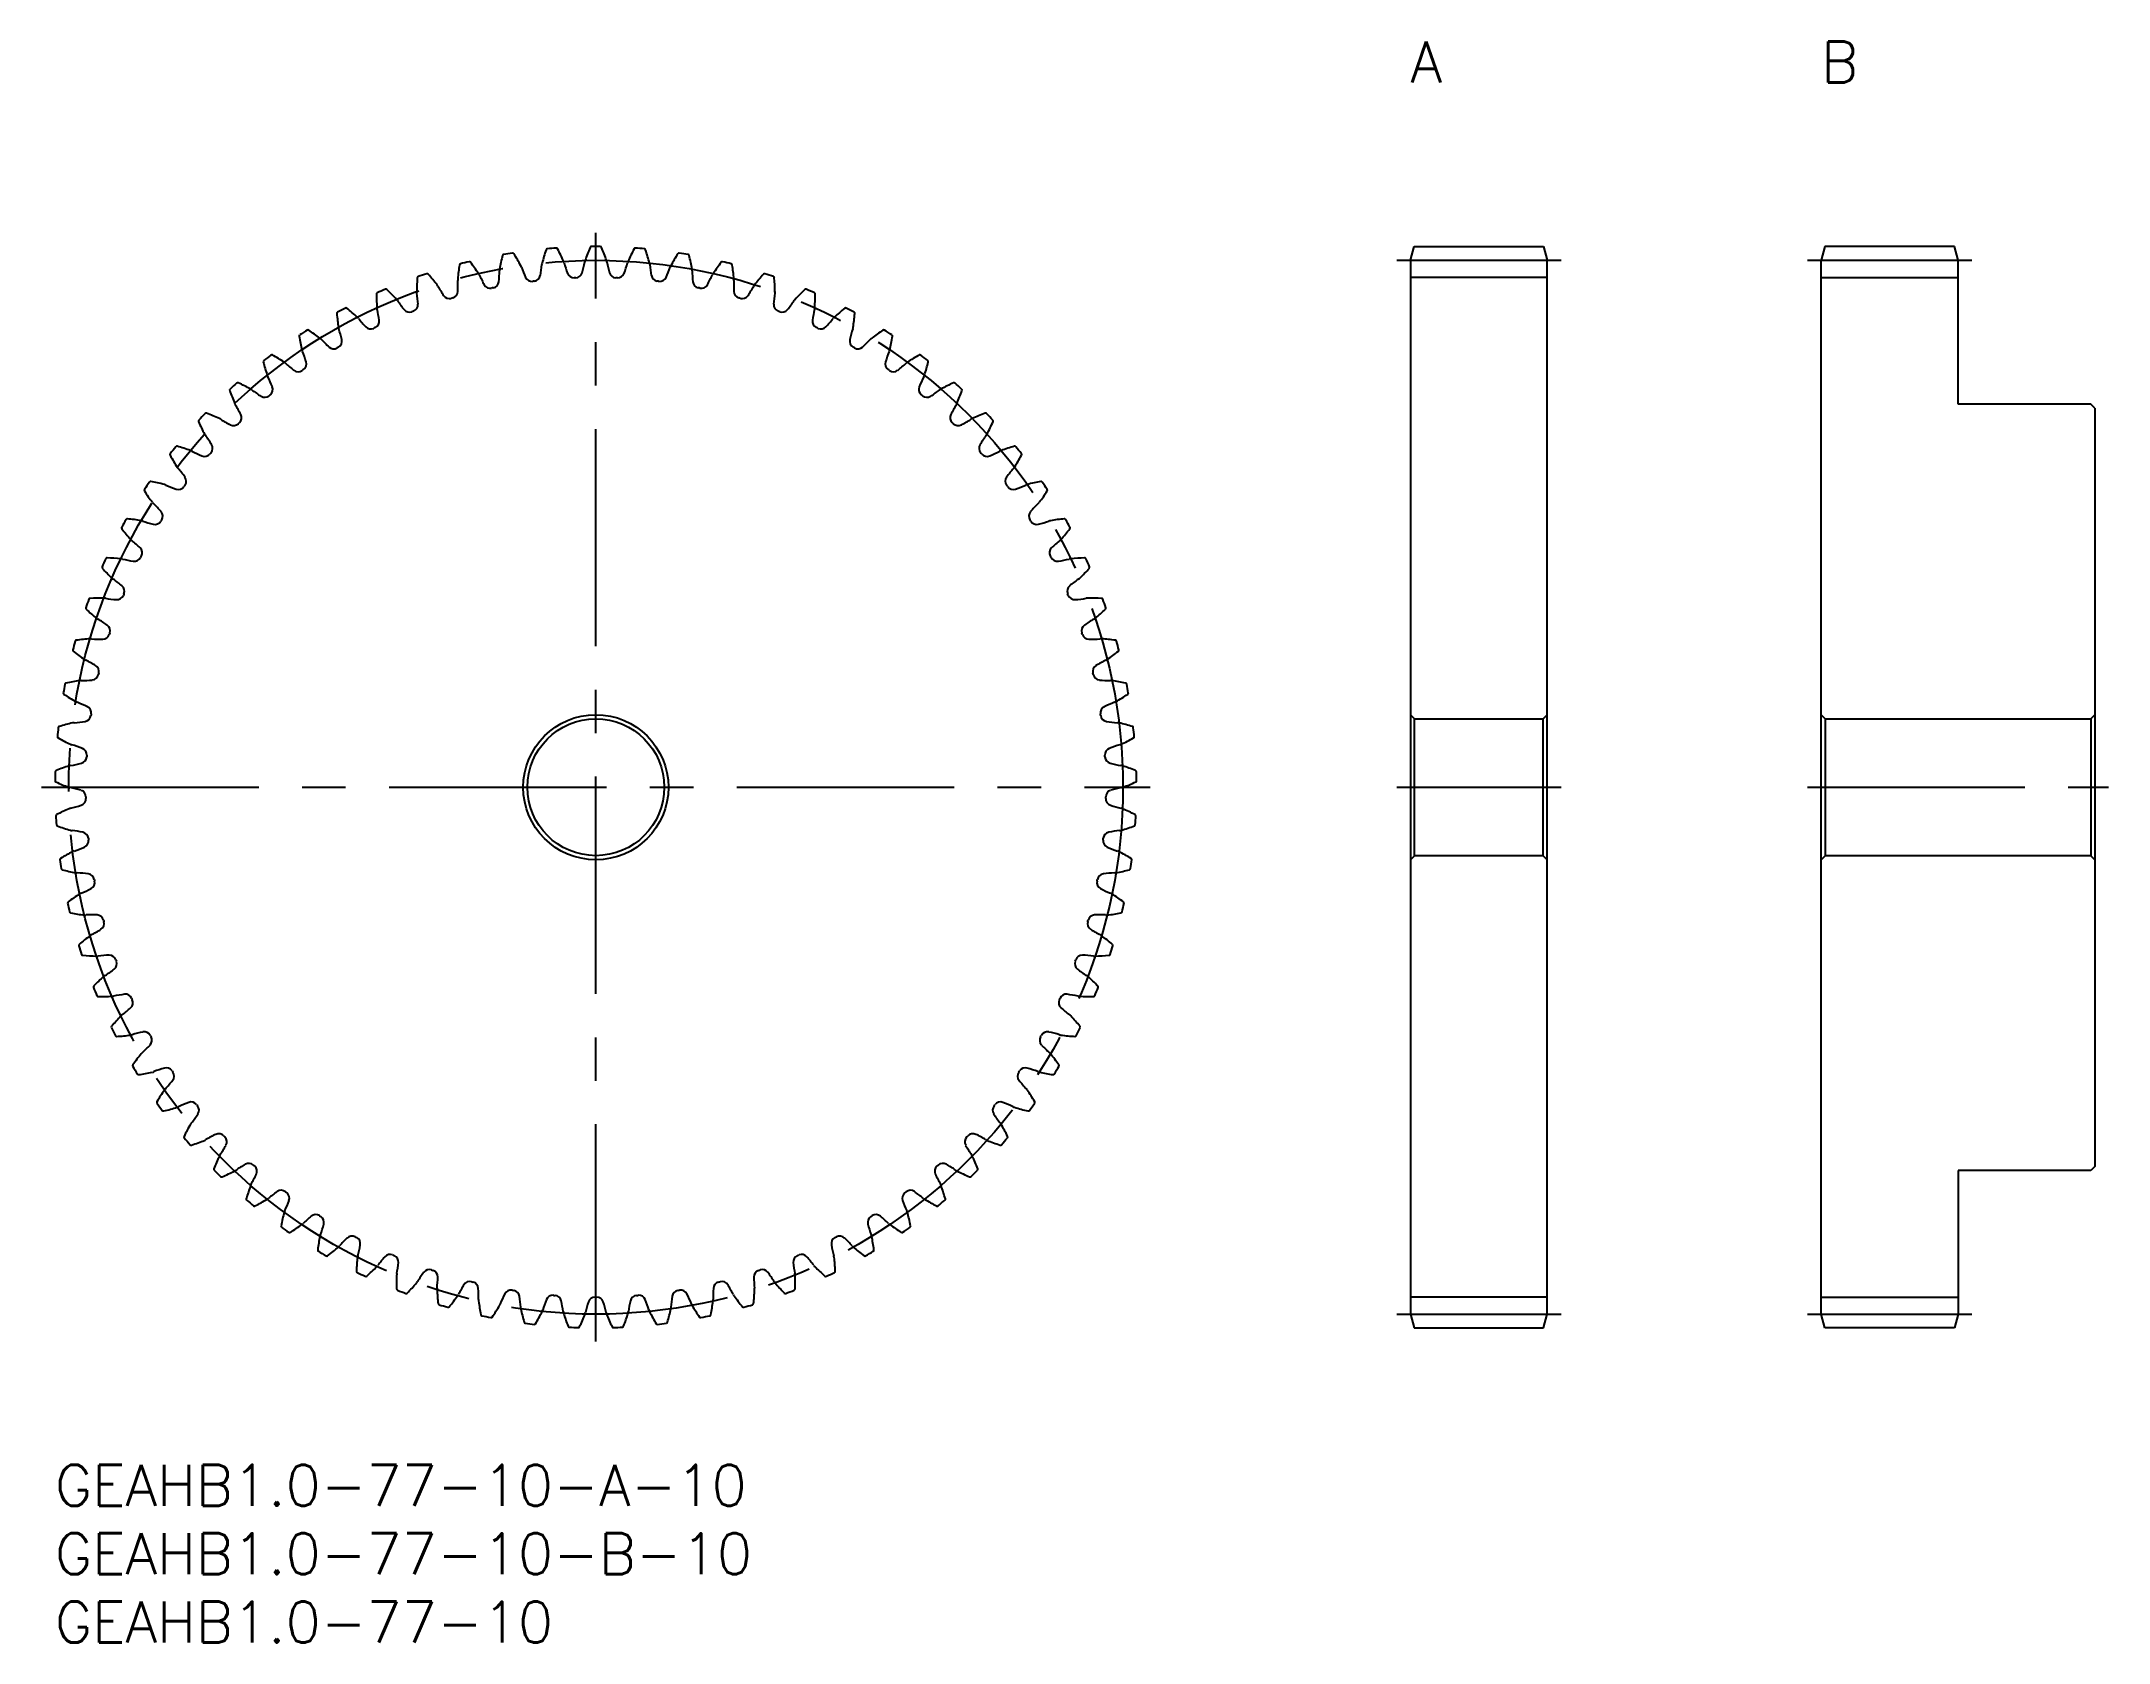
# Model space of a CAD drawing. Extents: x -1 to 150, y -13 to 104.
import ezdxf

# ---------------------------------------------------------------- set-up
doc = ezdxf.new("R2010")
doc.units = 0
doc.header["$LTSCALE"] = 0.5
doc.linetypes.add('CENTER', pattern=[50.8, 31.75, -6.35, 6.35, -6.35])
for name, color, linetype in [('MSM_CENTER', 1, 'CENTER'), ('MSM_CONTINUOUS', 7, 'CONTINUOUS'), ('MSM_PART_NUMBER', 7, 'CONTINUOUS')]:
    doc.layers.add(name, color=color, linetype=linetype)
doc.styles.get("Standard").update_dxf_attribs({"font": 'txt.shx', "height": 3, "bigfont": 'bigfont.shx'})

# ---------------------------------------------------------------- blocks, each defined once
blk = doc.blocks.new('*U2')
at = {"layer": 'MSM_PART_NUMBER'}
blk.add_text('GEAHB1.0-77-10-A-10', height=3, dxfattribs=at).set_placement((0, -3))
blk = doc.blocks.new('*U3')
at = {"layer": 'MSM_PART_NUMBER'}
blk.add_text('GEAHB1.0-77-10-B-10', height=3, dxfattribs=at).set_placement((0, -8))
blk = doc.blocks.new('*U4')
at = {"layer": 'MSM_PART_NUMBER'}
blk.add_text('GEAHB1.0-77-10', height=3, dxfattribs=at).set_placement((0, -13))
blk = doc.blocks.new('*U5')
at = {"layer": 'MSM_PART_NUMBER'}
blk.add_text('A', height=3, dxfattribs=at).set_placement((99, 101))
blk = doc.blocks.new('*U6')
at = {"layer": 'MSM_PART_NUMBER'}
blk.add_text('B', height=3, dxfattribs=at).set_placement((129, 101))

msp = doc.modelspace()

# ---------------------------------------------------------------- linework, layer by layer
at = {"layer": 'MSM_CENTER'}
for p, q in [((39.5, 9), (39.5, 90)), ((98, 88), (110, 88)), ((128, 88), (140, 88)), ((-1, 49.5), (80, 49.5)), ((98, 49.5), (110, 49.5)), ((128, 49.5), (150, 49.5)), ((98, 11), (110, 11)), ((128, 11), (140, 11))]:
    msp.add_line(p, q, dxfattribs=at)
msp.add_circle((39.5, 49.5), 38.5, dxfattribs=at)
at = {"layer": 'MSM_CONTINUOUS'}
for p, q in [((99, 88), (99.27, 89)), ((99, 88), (99, 11)), ((99.27, 89), (108.73, 89)), ((108.73, 89), (109, 88)), ((109, 11), (109, 88)), ((129.27, 89), (129, 88)), ((129, 11), (129, 88)), ((138.73, 89), (129.27, 89)), ((139, 88), (138.73, 89)), ((139, 77.5), (139, 88)), ((109, 86.75), (99, 86.75)), ((129, 86.75), (139, 86.75)), ((148.7, 77.5), (139, 77.5)), ((149, 77.2), (148.7, 77.5)), ((149, 77.2), (149, 21.8)), ((99.3, 54.5), (99, 54.8)), ((99.3, 44.5), (99.3, 54.5)), ((99.3, 54.5), (108.7, 54.5)), ((109, 54.8), (108.7, 54.5)), ((108.7, 44.5), (108.7, 54.5)), ((129.3, 54.5), (129, 54.8)), ((129.3, 54.5), (129.3, 44.5)), ((129.3, 54.5), (148.7, 54.5)), ((149, 54.8), (148.7, 54.5)), ((148.7, 54.5), (148.7, 44.5)), ((99, 44.2), (99.3, 44.5)), ((108.7, 44.5), (99.3, 44.5)), ((108.7, 44.5), (109, 44.2)), ((129, 44.2), (129.3, 44.5)), ((148.7, 44.5), (129.3, 44.5)), ((148.7, 44.5), (149, 44.2)), ((139, 21.5), (139, 11)), ((148.7, 21.5), (139, 21.5)), ((149, 21.8), (148.7, 21.5)), ((109, 12.25), (99, 12.25)), ((129, 12.25), (139, 12.25)), ((99, 11), (99.27, 10)), ((108.73, 10), (109, 11)), ((129.27, 10), (129, 11)), ((139, 11), (138.73, 10)), ((99.27, 10), (108.73, 10)), ((138.73, 10), (129.27, 10))]:
    msp.add_line(p, q, dxfattribs=at)
for radius in [5.3, 5]:
    msp.add_circle((39.5, 49.5), radius, dxfattribs=at)
for centre, radius, start, end in [((42.2, 85.58), 12.83, 170.6653, 175.1948), ((29.63, 87.64), 0.1, 104.5036, 170.6653), ((39.5, 49.5), 39.5, 103.5483, 104.5036), ((30.27, 87.8), 0.1, 37.3866, 103.5483), ((20.15, 80.07), 12.83, 32.8571, 37.3866), ((45.13, 85.24), 12.83, 165.99, 170.5195), ((32.77, 88.32), 0.1, 99.8283, 165.99), ((39.5, 49.5), 39.5, 98.873, 99.8283), ((33.42, 88.43), 0.1, 32.7113, 98.873), ((22.71, 81.55), 12.83, 28.1818, 32.7113), ((33.29, 87.22), 0.83, 20.1571, 28.1818), ((23.78, 88.96), 11.85, 349.9167, 353.8162), ((36.38, 87.6), 0.83, 165.8442, 173.8688), ((48.02, 84.66), 12.83, 161.3147, 165.8442), ((35.96, 88.74), 0.1, 95.153, 161.3147), ((39.5, 49.5), 39.5, 94.1976, 95.153), ((36.62, 88.79), 0.1, 28.036, 94.1976), ((25.38, 82.81), 12.83, 23.5065, 28.036), ((36.38, 87.6), 0.83, 15.4818, 23.5065), ((48.6, 90.99), 11.85, 195.5344, 199.4339), ((27.05, 90.11), 11.85, 345.2414, 349.1409), ((39.5, 87.72), 0.83, 161.1688, 169.1935), ((50.86, 83.85), 12.83, 156.6393, 161.1688), ((39.17, 88.9), 0.1, 90.4777, 156.6393), ((39.5, 49.5), 39.5, 89.5223, 90.4777), ((39.83, 88.9), 0.1, 23.3608, 89.5223), ((28.14, 83.85), 12.83, 18.8312, 23.3607), ((39.5, 87.72), 0.83, 10.8065, 18.8312), ((51.95, 90.11), 11.85, 190.8591, 194.7586), ((30.4, 90.99), 11.85, 340.5661, 344.4656), ((42.62, 87.6), 0.83, 156.4935, 164.5182), ((53.62, 82.81), 12.83, 151.964, 156.4935), ((42.38, 88.79), 0.1, 85.8024, 151.964), ((39.5, 49.5), 39.5, 84.847, 85.8024), ((43.04, 88.74), 0.1, 18.6853, 84.847), ((30.98, 84.66), 12.83, 14.1558, 18.6853), ((42.62, 87.6), 0.83, 6.1312, 14.1558), ((55.22, 88.96), 11.85, 186.1838, 190.0833), ((45.71, 87.22), 0.83, 151.8182, 159.8429), ((56.29, 81.55), 12.83, 147.2887, 151.8182), ((45.58, 88.43), 0.1, 81.127, 147.2887), ((39.5, 49.5), 39.5, 80.1717, 81.127), ((46.23, 88.32), 0.1, 14.01, 80.1717), ((33.87, 85.24), 12.83, 9.4805, 14.01), ((58.85, 80.07), 12.83, 142.6134, 147.1429), ((48.73, 87.8), 0.1, 76.4521, 142.6134), ((39.5, 49.5), 39.5, 75.4964, 76.4517), ((49.37, 87.64), 0.1, 9.3347, 75.4964), ((36.8, 85.58), 12.83, 4.8052, 9.3347), ((39.25, 85.68), 12.83, 175.3406, 179.8701), ((26.56, 86.71), 0.1, 109.179, 175.3406), ((39.5, 49.5), 39.5, 108.2236, 109.179), ((27.18, 86.92), 0.1, 42.0618, 108.2236), ((17.73, 78.39), 12.83, 37.5325, 42.062), ((27.24, 85.71), 0.83, 29.5078, 37.5325), ((38.27, 91.96), 11.85, 209.5604, 213.4599), ((30.24, 86.58), 0.83, 175.1948, 183.2195), ((17.58, 85.88), 11.85, 359.2674, 3.1669), ((30.24, 86.58), 0.83, 24.8325, 32.8571), ((41.74, 91.92), 11.85, 204.8851, 208.7846), ((31.79, 86.45), 0.5, 208.7846, 281.7833), ((31.91, 86.48), 0.5, 281.5934, 354.592), ((20.62, 87.55), 11.85, 354.592, 358.4915), ((33.29, 87.22), 0.83, 170.5195, 178.5442), ((45.19, 91.59), 11.85, 200.2098, 204.1093), ((34.83, 86.96), 0.5, 204.1093, 277.1079), ((39.5, 49.5), 37.25, 96.918, 97.1079), ((34.95, 86.98), 0.5, 276.918, 349.9167), ((37.9, 87.22), 0.5, 199.4339, 272.4326), ((39.5, 49.5), 37.25, 92.2427, 92.4326), ((38.02, 87.22), 0.5, 272.2427, 345.2414), ((40.98, 87.22), 0.5, 194.7586, 267.7573), ((39.5, 49.5), 37.25, 87.5674, 87.7573), ((41.1, 87.22), 0.5, 267.5674, 340.5661), ((44.05, 86.98), 0.5, 190.0833, 263.082), ((39.5, 49.5), 37.25, 82.8921, 83.082), ((44.17, 86.96), 0.5, 262.8921, 335.8907), ((33.81, 91.59), 11.85, 335.8907, 339.7902), ((45.71, 87.22), 0.83, 1.4558, 9.4805), ((58.38, 87.55), 11.85, 181.5085, 185.408), ((47.09, 86.48), 0.5, 185.408, 258.4066), ((47.21, 86.45), 0.5, 258.2168, 331.2154), ((37.26, 91.92), 11.85, 331.2154, 335.1149), ((48.76, 86.58), 0.83, 147.1429, 155.1675), ((61.42, 85.88), 11.85, 176.8331, 180.7326), ((48.76, 86.58), 0.83, 356.7805, 4.8052), ((40.73, 91.96), 11.85, 326.5401, 330.4396), ((51.76, 85.71), 0.83, 142.4675, 150.4922), ((61.27, 78.39), 12.83, 137.938, 142.4675), ((51.82, 86.92), 0.1, 71.7764, 137.938), ((39.5, 49.5), 39.5, 70.821, 71.7764), ((52.44, 86.71), 0.1, 4.6594, 70.821), ((39.75, 85.68), 12.83, 0.1299, 4.6594), ((23.57, 85.53), 0.1, 113.8543, 180.016), ((36.3, 85.54), 12.83, 180.016, 184.5455), ((39.5, 49.5), 39.5, 112.8989, 113.8543), ((24.17, 85.79), 0.1, 46.7373, 112.8989), ((15.44, 76.52), 12.83, 42.2078, 46.7373), ((24.33, 84.59), 0.83, 34.1831, 42.2078), ((34.81, 91.72), 11.85, 214.2357, 218.1352), ((26.01, 84.76), 0.5, 290.944, 3.9427), ((27.24, 85.71), 0.83, 179.8701, 187.8948), ((14.69, 83.98), 11.85, 3.9427, 7.8422), ((28.8, 85.7), 0.5, 213.4599, 286.4586), ((39.5, 49.5), 37.25, 106.2687, 106.4586), ((28.92, 85.74), 0.5, 286.2687, 359.2674), ((39.5, 49.5), 37.25, 101.5934, 101.7833), ((39.5, 49.5), 37.25, 78.2167, 78.4066), ((50.08, 85.74), 0.5, 180.7326, 253.7313), ((39.5, 49.5), 37.25, 73.5414, 73.7313), ((50.2, 85.7), 0.5, 253.5414, 326.5401), ((52.99, 84.76), 0.5, 176.0573, 249.056), ((64.31, 83.98), 11.85, 172.1578, 176.0573), ((51.76, 85.71), 0.83, 352.1052, 0.1299), ((44.19, 91.72), 11.85, 321.8648, 325.7643), ((54.67, 84.59), 0.83, 137.7922, 145.8169), ((63.56, 76.52), 12.83, 133.2627, 137.7922), ((54.83, 85.79), 0.1, 67.1011, 133.2627), ((39.5, 49.5), 39.5, 66.1457, 67.1011), ((55.43, 85.53), 0.1, 359.984, 66.1457), ((42.7, 85.54), 12.83, 355.4545, 359.984), ((20.68, 84.12), 0.1, 118.5296, 184.6913), ((33.37, 85.16), 12.83, 184.6913, 189.2208), ((39.5, 49.5), 39.5, 117.5743, 118.5296), ((21.52, 83.23), 0.83, 189.2208, 197.2454), ((21.26, 84.42), 0.1, 51.4128, 117.5743), ((13.32, 74.47), 12.83, 46.8831, 51.4126), ((21.52, 83.23), 0.83, 38.8584, 46.8831), ((31.39, 91.19), 11.85, 218.9111, 222.8106), ((23.06, 83.48), 0.5, 222.8106, 295.8092), ((39.5, 49.5), 37.25, 115.6193, 115.8092), ((23.18, 83.54), 0.5, 295.6193, 8.618), ((24.33, 84.59), 0.83, 184.5455, 192.5701), ((11.96, 81.84), 11.85, 8.618, 12.5175), ((25.89, 84.71), 0.5, 218.1352, 291.1339), ((39.5, 49.5), 37.25, 110.944, 111.1339), ((39.5, 49.5), 37.25, 68.8661, 69.056), ((53.11, 84.71), 0.5, 248.8661, 321.8648), ((55.82, 83.54), 0.5, 171.382, 244.3807), ((67.04, 81.84), 11.85, 167.4825, 171.382), ((54.67, 84.59), 0.83, 347.4299, 355.4545), ((39.5, 49.5), 37.25, 64.1908, 64.3807), ((55.94, 83.48), 0.5, 244.1908, 317.1894), ((47.61, 91.19), 11.85, 317.1894, 321.0889), ((57.48, 83.23), 0.83, 133.1169, 141.1416), ((65.68, 74.47), 12.83, 128.5874, 133.1169), ((57.74, 84.42), 0.1, 62.4257, 128.5874), ((39.5, 49.5), 39.5, 61.4704, 62.4257), ((57.48, 83.23), 0.83, 342.7546, 350.7792), ((45.63, 85.16), 12.83, 350.7792, 355.3087), ((58.32, 84.12), 0.1, 355.3087, 61.4704), ((17.92, 82.47), 0.1, 123.2049, 189.3666), ((30.49, 84.54), 12.83, 189.3666, 193.8961), ((39.5, 49.5), 39.5, 122.2496, 123.2049), ((18.48, 82.82), 0.1, 56.0879, 122.2496), ((11.37, 72.25), 12.83, 51.5584, 56.0879), ((18.83, 81.66), 0.83, 43.5338, 51.5584), ((28.02, 90.4), 11.85, 223.5864, 227.4859), ((20.35, 82.03), 0.5, 227.4859, 300.4846), ((39.5, 49.5), 37.25, 120.2947, 120.4846), ((20.46, 82.09), 0.5, 300.2947, 13.2933), ((9.41, 79.49), 11.85, 13.2933, 17.1928), ((58.54, 82.09), 0.5, 166.7067, 239.7053), ((69.59, 79.49), 11.85, 162.8072, 166.7067), ((39.5, 49.5), 37.25, 59.5154, 59.7053), ((58.65, 82.03), 0.5, 239.5154, 312.5141), ((50.98, 90.4), 11.85, 312.5141, 316.4136), ((60.17, 81.66), 0.83, 128.4416, 136.4662), ((67.63, 72.25), 12.83, 123.9121, 128.4416), ((60.52, 82.82), 0.1, 57.7504, 123.9121), ((39.5, 49.5), 39.5, 56.7951, 57.7504), ((48.51, 84.54), 12.83, 346.1039, 350.6334), ((61.08, 82.47), 0.1, 350.6334, 56.7951), ((15.31, 80.6), 0.1, 127.8803, 194.0419), ((27.66, 83.69), 12.83, 194.0419, 198.5714), ((39.5, 49.5), 39.5, 126.9249, 127.8803), ((15.83, 81), 0.1, 60.7633, 126.9249), ((9.61, 69.89), 12.83, 56.2338, 60.7633), ((16.28, 79.86), 0.83, 48.2091, 56.2338), ((24.72, 89.32), 11.85, 228.2617, 232.1612), ((18.83, 81.66), 0.83, 193.8961, 201.9208), ((7.07, 76.93), 11.85, 17.9687, 21.8682), ((17.86, 80.43), 0.5, 304.97, 17.9687), ((61.14, 80.43), 0.5, 162.0313, 235.03), ((71.93, 76.93), 11.85, 158.1318, 162.0313), ((60.17, 81.66), 0.83, 338.0792, 346.1039), ((54.28, 89.32), 11.85, 307.8388, 311.7383), ((62.72, 79.86), 0.83, 123.7662, 131.7909), ((69.39, 69.89), 12.83, 119.2367, 123.7662), ((63.17, 81), 0.1, 53.0751, 119.2367), ((39.5, 49.5), 39.5, 52.1197, 53.0751), ((51.34, 83.69), 12.83, 341.4286, 345.9581), ((63.69, 80.6), 0.1, 345.9581, 52.1197), ((12.85, 78.52), 0.1, 132.5556, 198.7173), ((39.5, 49.5), 39.5, 131.6002, 132.5556), ((13.34, 78.96), 0.1, 65.4386, 131.6002), ((8.05, 67.38), 12.83, 60.9091, 65.4386), ((13.88, 77.87), 0.83, 52.8844, 60.9091), ((21.52, 87.99), 11.85, 232.937, 236.8365), ((16.28, 79.86), 0.83, 198.5714, 206.5961), ((4.94, 74.2), 11.85, 22.644, 26.5435), ((15.41, 78.57), 0.5, 309.6453, 22.644), ((17.76, 80.36), 0.5, 232.1612, 305.1599), ((39.5, 49.5), 37.25, 124.97, 125.1599), ((39.5, 49.5), 37.25, 54.8401, 55.03), ((61.24, 80.36), 0.5, 234.8401, 307.8388), ((63.59, 78.57), 0.5, 157.356, 230.3547), ((74.06, 74.2), 11.85, 153.4565, 157.356), ((62.72, 79.86), 0.83, 333.4039, 341.4286), ((57.48, 87.99), 11.85, 303.1635, 307.063), ((65.12, 77.87), 0.83, 119.0909, 127.1156), ((70.95, 67.38), 12.83, 114.5614, 119.0909), ((65.66, 78.96), 0.1, 48.3998, 114.5614), ((39.5, 49.5), 39.5, 47.4444, 48.3998), ((66.15, 78.52), 0.1, 341.2827, 47.4444), ((24.91, 82.61), 12.83, 198.7173, 203.2468), ((13.88, 77.87), 0.83, 203.2468, 211.2714), ((3.04, 71.3), 11.85, 27.3193, 31.2188), ((15.32, 78.49), 0.5, 236.8365, 309.8352), ((39.5, 49.5), 37.25, 129.6453, 129.8352), ((39.5, 49.5), 37.25, 50.1648, 50.3547), ((63.68, 78.49), 0.5, 230.1648, 303.1635), ((75.96, 71.3), 11.85, 148.7812, 152.6807), ((65.12, 77.87), 0.83, 328.7286, 336.7532), ((54.09, 82.61), 12.83, 336.7532, 341.2827), ((10.58, 76.25), 0.1, 137.2309, 203.3926), ((22.26, 81.31), 12.83, 203.3926, 207.9221), ((39.5, 49.5), 39.5, 136.2756, 137.2309), ((11.03, 76.73), 0.1, 70.1139, 136.2756), ((6.7, 64.76), 12.83, 65.5844, 70.1139), ((11.66, 75.69), 0.83, 57.5597, 65.5844), ((18.45, 86.39), 11.85, 237.6124, 241.5119), ((13.04, 76.42), 0.5, 241.5119, 314.5105), ((39.5, 49.5), 37.25, 134.3206, 134.5105), ((13.13, 76.51), 0.5, 314.3206, 27.3193), ((65.87, 76.51), 0.5, 152.6807, 225.6793), ((39.5, 49.5), 37.25, 45.4895, 45.6794), ((65.96, 76.42), 0.5, 225.4894, 298.4881), ((60.55, 86.39), 11.85, 298.4881, 302.3876), ((67.34, 75.69), 0.83, 114.4156, 122.4403), ((72.3, 64.76), 12.83, 109.8861, 114.4156), ((67.97, 76.73), 0.1, 43.7244, 109.8861), ((39.5, 49.5), 39.5, 42.7691, 43.7244), ((56.74, 81.31), 12.83, 332.0779, 336.6074), ((68.42, 76.25), 0.1, 336.6074, 42.7691), ((39.5, 49.5), 39.5, 140.9509, 141.9062), ((8.9, 74.32), 0.1, 74.7892, 140.9509), ((5.56, 62.03), 12.83, 70.2597, 74.7892), ((9.62, 73.33), 0.83, 62.2351, 70.2597), ((15.51, 84.55), 11.85, 242.2877, 246.1872), ((11.66, 75.69), 0.83, 207.9221, 215.9467), ((1.39, 68.26), 11.85, 31.9946, 35.8941), ((11.01, 74.27), 0.5, 318.996, 31.9946), ((67.99, 74.27), 0.5, 148.0054, 221.004), ((77.61, 68.26), 11.85, 144.1059, 148.0054), ((67.34, 75.69), 0.83, 324.0533, 332.0779), ((63.49, 84.55), 11.85, 293.8128, 297.7123), ((69.38, 73.33), 0.83, 109.7403, 117.7649), ((73.44, 62.03), 12.83, 105.2108, 109.7403), ((70.1, 74.32), 0.1, 39.0491, 105.2108), ((39.5, 49.5), 39.5, 38.0938, 39.0491), ((8.49, 73.81), 0.1, 141.9066, 208.0679), ((19.73, 79.8), 12.83, 208.0679, 212.5974), ((9.62, 73.33), 0.83, 212.5974, 220.6221), ((-0.01, 65.09), 11.85, 36.67, 40.5695), ((10.93, 74.17), 0.5, 246.1872, 319.1859), ((39.5, 49.5), 37.25, 138.9959, 139.1859), ((39.5, 49.5), 37.25, 40.8141, 41.0041), ((68.07, 74.17), 0.5, 220.8141, 293.8128), ((79.01, 65.09), 11.85, 139.4305, 143.33), ((69.38, 73.33), 0.83, 319.3779, 327.4026), ((59.27, 79.8), 12.83, 327.4026, 331.9321), ((70.51, 73.81), 0.1, 331.9321, 38.0938), ((6.61, 71.2), 0.1, 146.582, 212.7432), ((39.5, 49.5), 39.5, 145.6262, 146.5816), ((17.32, 78.09), 12.83, 212.7432, 217.2727), ((6.98, 71.74), 0.1, 79.4646, 145.6262), ((4.65, 59.23), 12.83, 74.9351, 79.4646), ((7.77, 70.82), 0.83, 66.9104, 74.9351), ((12.73, 82.48), 11.85, 246.963, 250.8625), ((9.01, 71.76), 0.5, 250.8625, 323.8612), ((39.5, 49.5), 37.25, 143.6713, 143.8612), ((9.09, 71.86), 0.5, 323.6713, 36.67), ((69.91, 71.86), 0.5, 143.33, 216.3286), ((39.5, 49.5), 37.25, 36.1388, 36.3287), ((69.99, 71.76), 0.5, 216.1388, 289.1375), ((66.27, 82.48), 11.85, 289.1375, 293.037), ((71.23, 70.82), 0.83, 105.0649, 113.0896), ((74.35, 59.23), 12.83, 100.5354, 105.0649), ((61.68, 78.09), 12.83, 322.7273, 327.2568), ((72.02, 71.74), 0.1, 34.3738, 100.5354), ((39.5, 49.5), 39.5, 33.4184, 34.3738), ((72.39, 71.2), 0.1, 327.2568, 33.4184), ((7.77, 70.82), 0.83, 217.2727, 225.2974), ((-1.15, 61.82), 11.85, 41.3453, 45.2448), ((7.37, 69.31), 0.5, 328.3466, 41.3453), ((71.63, 69.31), 0.5, 138.6547, 211.6535), ((80.15, 61.82), 11.85, 134.7552, 138.6547), ((71.23, 70.82), 0.83, 314.7026, 322.7273), ((4.95, 68.45), 0.1, 151.2573, 217.4186), ((39.5, 49.5), 39.5, 150.3015, 151.2569), ((15.07, 76.18), 12.83, 217.4186, 221.9481), ((5.28, 69.02), 0.1, 84.1399, 150.3015), ((3.98, 56.35), 12.83, 79.6104, 84.1399), ((6.14, 68.16), 0.83, 71.5857, 79.6104), ((10.13, 80.19), 11.85, 251.6383, 255.5378), ((7.3, 69.2), 0.5, 255.5378, 328.5365), ((39.5, 49.5), 37.25, 148.3466, 148.5365), ((39.5, 49.5), 37.25, 31.4635, 31.6534), ((71.7, 69.2), 0.5, 211.4635, 284.4622), ((68.87, 80.19), 11.85, 284.4622, 288.3617), ((72.86, 68.16), 0.83, 100.3896, 108.4143), ((75.02, 56.35), 12.83, 95.8601, 100.3896), ((63.93, 76.18), 12.83, 318.0519, 322.5814), ((73.72, 69.02), 0.1, 29.6988, 95.8601), ((39.5, 49.5), 39.5, 28.7431, 29.6985), ((74.05, 68.45), 0.1, 322.5814, 28.7431), ((6.14, 68.16), 0.83, 221.9481, 229.9727), ((-2.02, 58.46), 11.85, 46.0206, 49.9201), ((5.86, 66.63), 0.5, 333.0219, 46.0206), ((73.14, 66.63), 0.5, 133.9794, 206.9781), ((81.02, 58.46), 11.85, 130.0799, 133.9794), ((72.86, 68.16), 0.83, 310.0273, 318.0519), ((39.5, 49.5), 39.5, 154.9769, 155.9322), ((3.53, 65.57), 0.1, 155.9322, 222.0939), ((12.97, 74.1), 12.83, 222.0939, 226.6234), ((3.8, 66.17), 0.1, 88.8152, 154.9769), ((3.53, 53.43), 12.83, 84.2857, 88.8152), ((4.73, 65.38), 0.83, 76.261, 84.2857), ((7.73, 77.69), 11.85, 256.3137, 260.2132), ((5.8, 66.51), 0.5, 260.2132, 333.2118), ((39.5, 49.5), 37.25, 153.0219, 153.2118), ((39.5, 49.5), 37.25, 26.7882, 26.9781), ((73.2, 66.51), 0.5, 206.7882, 279.7868), ((71.27, 77.69), 11.85, 279.7868, 283.6863), ((74.27, 65.38), 0.83, 95.7143, 103.739), ((75.47, 53.43), 12.83, 91.1848, 95.7143), ((66.03, 74.1), 12.83, 313.3766, 317.9061), ((75.2, 66.17), 0.1, 25.0235, 91.1848), ((39.5, 49.5), 39.5, 24.0678, 25.0231), ((75.47, 65.57), 0.1, 317.9061, 24.0678), ((4.73, 65.38), 0.83, 226.6234, 234.648), ((-2.61, 55.05), 11.85, 50.6959, 54.5954), ((4.53, 63.71), 0.5, 264.8885, 337.8872), ((4.57, 63.83), 0.5, 337.6973, 50.6959), ((39.5, 49.5), 37.25, 157.6972, 157.8872), ((74.43, 63.83), 0.5, 129.3041, 202.3028), ((39.5, 49.5), 37.25, 22.1128, 22.3028), ((74.47, 63.71), 0.5, 202.1129, 275.1115), ((81.61, 55.05), 11.85, 125.4046, 129.3041), ((74.27, 65.38), 0.83, 305.352, 313.3766), ((39.5, 49.5), 39.5, 159.6522, 160.6075), ((2.34, 62.58), 0.1, 160.6079, 226.7692), ((11.06, 71.86), 12.83, 226.7692, 231.2987), ((2.56, 63.2), 0.1, 93.4904, 159.6522), ((3.33, 50.49), 12.83, 88.961, 93.4905), ((3.55, 62.49), 0.83, 80.9364, 88.961), ((5.54, 75.01), 11.85, 260.989, 264.8885), ((73.46, 75.01), 11.85, 275.1115, 279.011), ((75.45, 62.49), 0.83, 91.039, 99.0636), ((75.67, 50.49), 12.83, 86.5095, 91.039), ((67.94, 71.86), 12.83, 308.7013, 313.2308), ((76.44, 63.2), 0.1, 20.3482, 86.5095), ((39.5, 49.5), 39.5, 19.3925, 20.3478), ((76.66, 62.58), 0.1, 313.2308, 19.3925), ((3.55, 62.49), 0.83, 231.2987, 239.3234), ((-2.93, 51.6), 11.85, 55.3713, 59.2708), ((3.48, 60.81), 0.5, 269.5638, 342.5625), ((3.52, 60.93), 0.5, 342.3726, 55.3713), ((39.5, 49.5), 37.25, 162.3726, 162.5625), ((75.48, 60.93), 0.5, 124.6287, 197.6274), ((39.5, 49.5), 37.25, 17.4375, 17.6274), ((75.52, 60.81), 0.5, 197.4375, 270.4362), ((81.93, 51.6), 11.85, 120.7292, 124.6287), ((75.45, 62.49), 0.83, 300.6766, 308.7013), ((1.39, 59.51), 0.1, 165.2833, 231.4445), ((39.5, 49.5), 39.5, 164.3275, 165.2829), ((9.33, 69.47), 12.83, 231.4445, 235.974), ((1.56, 60.14), 0.1, 98.1657, 164.3275), ((3.37, 47.54), 12.83, 93.6364, 98.1659), ((2.61, 59.52), 0.83, 85.6117, 93.6364), ((3.57, 72.16), 11.85, 265.6643, 269.5638), ((75.43, 72.16), 11.85, 270.4362, 274.3357), ((76.39, 59.52), 0.83, 86.3636, 94.3883), ((75.63, 47.54), 12.83, 81.8341, 86.3636), ((69.67, 69.47), 12.83, 304.026, 308.5555), ((77.44, 60.14), 0.1, 15.6729, 81.8341), ((39.5, 49.5), 39.5, 14.7171, 15.6725), ((77.61, 59.51), 0.1, 308.5555, 14.7171), ((2.61, 59.52), 0.83, 235.974, 243.9987), ((-2.95, 48.13), 11.85, 60.0466, 63.9461), ((2.68, 57.84), 0.5, 274.2391, 347.2378), ((2.71, 57.96), 0.5, 347.0479, 60.0466), ((39.5, 49.5), 37.25, 167.0479, 167.2378), ((76.29, 57.96), 0.5, 119.9534, 192.9521), ((39.5, 49.5), 37.25, 12.7622, 12.9521), ((76.32, 57.84), 0.5, 192.7622, 265.7609), ((81.95, 48.13), 11.85, 116.0539, 119.9534), ((76.39, 59.52), 0.83, 296.0013, 304.026), ((0.7, 56.37), 0.1, 169.9582, 236.1199), ((39.5, 49.5), 39.5, 169.0028, 169.9582), ((7.8, 66.94), 12.83, 236.1199, 240.6494), ((0.82, 57.02), 0.1, 102.8412, 169.0028), ((3.65, 44.6), 12.83, 98.3117, 102.8412), ((1.92, 56.48), 0.83, 90.287, 98.3117), ((1.84, 69.15), 11.85, 270.3396, 274.2391), ((77.16, 69.15), 11.85, 265.7609, 269.6604), ((77.08, 56.48), 0.83, 81.6883, 89.713), ((75.35, 44.6), 12.83, 77.1588, 81.6883), ((71.2, 66.94), 12.83, 299.3506, 303.8801), ((78.18, 57.02), 0.1, 10.9972, 77.1588), ((39.5, 49.5), 39.5, 10.0418, 10.9972), ((78.3, 56.37), 0.1, 303.8801, 10.0418), ((1.92, 56.48), 0.83, 240.6494, 248.674), ((-2.7, 44.67), 11.85, 64.7219, 68.6214), ((2.13, 54.81), 0.5, 278.9145, 351.9131), ((2.14, 54.93), 0.5, 351.7232, 64.7219), ((39.5, 49.5), 37.25, 171.7232, 171.9131), ((76.86, 54.93), 0.5, 115.2781, 188.2768), ((39.5, 49.5), 37.25, 8.0869, 8.2768), ((76.87, 54.81), 0.5, 188.0869, 261.0855), ((81.7, 44.67), 11.85, 111.3786, 115.2781), ((77.08, 56.48), 0.83, 291.326, 299.3506), ((39.5, 49.5), 39.5, 173.6782, 174.6335), ((0.27, 53.18), 0.1, 174.6335, 240.7952), ((6.49, 64.3), 12.83, 240.7952, 245.3247), ((0.34, 53.84), 0.1, 107.5165, 173.6782), ((4.17, 41.7), 12.83, 102.987, 107.5165), ((1.47, 53.39), 0.83, 94.9623, 102.987), ((0.37, 66.02), 11.85, 275.015, 278.9145), ((78.63, 66.02), 11.85, 261.0855, 264.985), ((77.53, 53.39), 0.83, 77.013, 85.0377), ((74.83, 41.7), 12.83, 72.4835, 77.013), ((72.51, 64.3), 12.83, 294.6753, 299.2048), ((78.66, 53.84), 0.1, 6.3218, 72.4835), ((39.5, 49.5), 39.5, 5.3665, 6.3218), ((78.73, 53.18), 0.1, 299.2048, 5.3665), ((1.47, 53.39), 0.83, 245.3247, 253.3493), ((-2.17, 41.25), 11.85, 69.3972, 73.2967), ((1.82, 51.75), 0.5, 283.5898, 356.5885), ((1.82, 51.87), 0.5, 356.3986, 69.3972), ((39.5, 49.5), 37.25, 176.3985, 176.5885), ((77.18, 51.87), 0.5, 110.6028, 183.6015), ((39.5, 49.5), 37.25, 3.4115, 3.6015), ((77.18, 51.75), 0.5, 183.4116, 256.4102), ((81.17, 41.25), 11.85, 106.7033, 110.6028), ((77.53, 53.39), 0.83, 286.6507, 294.6753), ((39.5, 49.5), 39.5, 178.3535, 179.3088), ((0.1, 49.98), 0.1, 179.3088, 245.4705), ((0.12, 50.63), 0.1, 112.1918, 178.3535), ((5.39, 61.56), 12.83, 245.4705, 250), ((4.93, 38.84), 12.83, 107.6623, 112.1918), ((1.28, 50.28), 0.83, 99.6377, 107.6623), ((-0.85, 62.77), 11.85, 279.6903, 283.5898), ((79.85, 62.77), 11.85, 256.4102, 260.3097), ((77.72, 50.28), 0.83, 72.3377, 80.3623), ((74.07, 38.84), 12.83, 67.8082, 72.3377), ((73.61, 61.56), 12.83, 290, 294.5295), ((78.88, 50.63), 0.1, 1.6465, 67.8082), ((78.9, 49.98), 0.1, 294.5295, 0.6912), ((39.5, 49.5), 39.5, 0.6912, 1.6465), ((1.28, 50.28), 0.83, 250, 258.0247), ((-1.36, 37.88), 11.85, 74.0726, 77.9721), ((1.76, 48.79), 0.5, 1.0739, 74.0726), ((1.76, 48.67), 0.5, 288.2651, 1.2638), ((39.5, 49.5), 37.25, 181.0739, 181.2638), ((77.24, 48.79), 0.5, 105.9274, 178.9261), ((39.5, 49.5), 37.25, 358.7362, 358.9261), ((77.24, 48.67), 0.5, 178.7362, 251.7349), ((80.36, 37.88), 11.85, 102.0279, 105.9274), ((77.72, 50.28), 0.83, 281.9753, 290), ((0.16, 47.42), 0.1, 116.8672, 183.0288), ((39.5, 49.5), 39.5, 183.0288, 183.9842), ((5.91, 36.06), 12.83, 112.3377, 116.8672), ((1.35, 47.16), 0.83, 104.313, 112.3377), ((-1.8, 59.44), 11.85, 284.3656, 288.2651), ((80.8, 59.44), 11.85, 251.7349, 255.6344), ((77.65, 47.16), 0.83, 67.6623, 75.687), ((73.09, 36.06), 12.83, 63.1328, 67.6623), ((78.84, 47.42), 0.1, 356.9712, 63.1328), ((39.5, 49.5), 39.5, 356.0158, 356.9712), ((0.2, 46.76), 0.1, 183.9842, 250.1458), ((4.52, 58.74), 12.83, 250.1458, 254.6753), ((1.35, 47.16), 0.83, 254.6753, 262.7), ((-0.27, 34.59), 11.85, 78.7479, 82.6474), ((1.94, 45.72), 0.5, 5.7492, 78.7479), ((1.95, 45.59), 0.5, 292.9404, 5.9391), ((39.5, 49.5), 37.25, 185.7492, 185.9391), ((39.5, 49.5), 37.25, 354.0609, 354.2508), ((77.05, 45.59), 0.5, 174.0609, 247.0596), ((77.06, 45.72), 0.5, 101.2521, 174.2508), ((79.27, 34.59), 11.85, 97.3526, 101.2521), ((77.65, 47.16), 0.83, 277.3, 285.3247), ((74.48, 58.74), 12.83, 285.3247, 289.8542), ((78.8, 46.76), 0.1, 289.8542, 356.0158), ((0.46, 44.22), 0.1, 121.5425, 187.7041), ((39.5, 49.5), 39.5, 187.7041, 188.6595), ((7.12, 33.37), 12.83, 117.013, 121.5425), ((1.66, 44.06), 0.83, 108.9883, 117.013), ((-2.47, 56.04), 11.85, 289.0409, 292.9404), ((81.47, 56.04), 11.85, 247.0596, 250.9591), ((77.34, 44.06), 0.83, 62.987, 71.0117), ((71.88, 33.37), 12.83, 58.4575, 62.987), ((39.5, 49.5), 39.5, 351.3405, 352.2959), ((78.54, 44.22), 0.1, 352.2959, 58.4575), ((0.55, 43.57), 0.1, 188.6595, 254.8212), ((3.88, 55.86), 12.83, 254.8212, 259.3506), ((1.66, 44.06), 0.83, 259.3506, 267.3753), ((1.07, 31.4), 11.85, 83.4232, 87.3227), ((2.37, 42.67), 0.5, 10.4245, 83.4232), ((2.4, 42.55), 0.5, 297.6158, 10.6144), ((39.5, 49.5), 37.25, 190.4245, 190.6144), ((76.6, 42.55), 0.5, 169.3856, 242.3842), ((39.5, 49.5), 37.25, 349.3856, 349.5755), ((76.63, 42.67), 0.5, 96.5768, 169.5755), ((77.93, 31.4), 11.85, 92.6773, 96.5768), ((77.34, 44.06), 0.83, 272.6247, 280.6494), ((75.12, 55.86), 12.83, 280.6494, 285.1788), ((78.45, 43.57), 0.1, 285.1788, 351.3405), ((1.02, 41.05), 0.1, 126.2178, 192.3795), ((39.5, 49.5), 39.5, 192.3795, 193.3348), ((8.54, 30.78), 12.83, 121.6883, 126.2178), ((2.23, 40.99), 0.83, 113.6636, 121.6883), ((-2.86, 52.6), 11.85, 293.7163, 297.6158), ((81.86, 52.6), 11.85, 242.3842, 246.2837), ((76.77, 40.99), 0.83, 58.3117, 66.3364), ((70.46, 30.78), 12.83, 53.7822, 58.3117), ((39.5, 49.5), 39.5, 346.6652, 347.6205), ((77.98, 41.05), 0.1, 347.6205, 53.7822), ((1.16, 40.41), 0.1, 193.3348, 259.4965), ((3.48, 52.93), 12.83, 259.4965, 264.026), ((2.23, 40.99), 0.83, 264.026, 272.0506), ((2.68, 28.33), 11.85, 88.0985, 91.998), ((3.05, 39.67), 0.5, 15.0999, 88.0985), ((3.09, 39.55), 0.5, 302.2911, 15.2898), ((39.5, 49.5), 37.25, 195.0998, 195.2898), ((75.91, 39.55), 0.5, 164.7103, 237.7089), ((39.5, 49.5), 37.25, 344.7102, 344.9002), ((75.95, 39.67), 0.5, 91.9015, 164.9002), ((76.32, 28.33), 11.85, 88.002, 91.9015), ((76.77, 40.99), 0.83, 267.9494, 275.974), ((75.52, 52.93), 12.83, 275.974, 280.5035), ((77.84, 40.41), 0.1, 280.5035, 346.6652), ((1.83, 37.94), 0.1, 130.8931, 197.0548), ((39.5, 49.5), 39.5, 197.0548, 198.0101), ((10.17, 28.32), 12.83, 126.3636, 130.8931), ((3.05, 37.99), 0.83, 118.339, 126.3636), ((-2.98, 49.14), 11.85, 298.3916, 302.2911), ((81.98, 49.14), 11.85, 237.7089, 241.6084), ((75.95, 37.99), 0.83, 53.6364, 61.661), ((68.83, 28.32), 12.83, 49.1069, 53.6364), ((39.5, 49.5), 39.5, 341.9899, 342.9452), ((77.17, 37.94), 0.1, 342.9452, 49.1069), ((2.03, 37.32), 0.1, 198.0101, 264.1718), ((3.32, 49.99), 12.83, 264.1718, 268.7013), ((3.05, 37.99), 0.83, 268.7013, 276.726), ((4.53, 25.4), 11.85, 92.7739, 96.6734), ((3.98, 36.73), 0.5, 19.7752, 92.7739), ((4.02, 36.61), 0.5, 306.9664, 19.9651), ((39.5, 49.5), 37.25, 199.7752, 199.9651), ((74.98, 36.61), 0.5, 160.0349, 233.0336), ((39.5, 49.5), 37.25, 340.0349, 340.2248), ((75.02, 36.73), 0.5, 87.2262, 160.2248), ((74.47, 25.4), 11.85, 83.3266, 87.2261), ((75.95, 37.99), 0.83, 263.274, 271.2987), ((75.68, 49.99), 12.83, 271.2987, 275.8282), ((76.97, 37.32), 0.1, 275.8282, 341.9899), ((2.9, 34.91), 0.1, 135.5683, 201.7301), ((39.5, 49.5), 39.5, 201.7301, 202.6855), ((11.99, 26), 12.83, 131.039, 135.5685), ((4.11, 35.05), 0.83, 123.0143, 131.039), ((-2.8, 45.68), 11.85, 303.0669, 306.9664), ((81.8, 45.68), 11.85, 233.0336, 236.9331), ((74.89, 35.05), 0.83, 48.961, 56.9857), ((67.01, 26), 12.83, 44.4315, 48.961), ((39.5, 49.5), 39.5, 337.3145, 338.2699), ((76.1, 34.91), 0.1, 338.2699, 44.4315), ((3.15, 34.3), 0.1, 202.6855, 268.8471), ((3.4, 47.04), 12.83, 268.8471, 273.3766), ((4.11, 35.05), 0.83, 273.3766, 281.4013), ((6.61, 22.62), 11.85, 97.4492, 101.3487), ((-2.35, 42.24), 11.85, 307.7422, 311.6417), ((5.14, 33.88), 0.5, 24.4505, 97.4492), ((5.19, 33.76), 0.5, 311.6417, 24.6404), ((39.5, 49.5), 37.25, 204.4505, 204.6404), ((73.81, 33.76), 0.5, 155.3596, 228.3583), ((39.5, 49.5), 37.25, 335.3596, 335.5495), ((73.86, 33.88), 0.5, 82.5508, 155.5495), ((81.35, 42.24), 11.85, 228.3583, 232.2578), ((72.39, 22.62), 11.85, 78.6513, 82.5508), ((74.89, 35.05), 0.83, 258.5987, 266.6234), ((75.6, 47.04), 12.83, 266.6234, 271.1529), ((75.85, 34.3), 0.1, 271.1529, 337.3145), ((4.21, 31.98), 0.1, 140.2438, 206.4054), ((39.5, 49.5), 39.5, 206.4054, 207.3608), ((14, 23.83), 12.83, 135.7143, 140.2438), ((5.41, 32.22), 0.83, 127.6896, 135.7143), ((73.59, 32.22), 0.83, 44.2857, 52.3104), ((65, 23.83), 12.83, 39.7562, 44.2857), ((39.5, 49.5), 39.5, 332.6392, 333.5946), ((74.79, 31.98), 0.1, 333.5946, 39.7562), ((4.51, 31.39), 0.1, 207.3608, 273.5224), ((3.73, 44.1), 12.83, 273.5224, 278.0519), ((5.41, 32.22), 0.83, 278.0519, 286.0766), ((8.91, 20.03), 11.85, 102.1245, 106.024), ((-1.62, 38.85), 11.85, 312.4176, 316.3171), ((6.52, 31.13), 0.5, 29.1258, 102.1245), ((6.58, 31.02), 0.5, 316.3171, 29.3157), ((39.5, 49.5), 37.25, 209.1258, 209.3157), ((72.42, 31.02), 0.5, 150.6843, 223.6829), ((39.5, 49.5), 37.25, 330.6843, 330.8742), ((72.48, 31.13), 0.5, 77.8755, 150.8742), ((80.62, 38.85), 11.85, 223.6829, 227.5824), ((70.09, 20.03), 11.85, 73.976, 77.8755), ((73.59, 32.22), 0.83, 253.9234, 261.9481), ((75.27, 44.1), 12.83, 261.9481, 266.4776), ((74.49, 31.39), 0.1, 266.4776, 332.6392), ((5.76, 29.16), 0.1, 144.9191, 211.0808), ((16.18, 21.84), 12.83, 140.3896, 144.9191), ((39.5, 49.5), 39.5, 211.0808, 212.0361), ((6.93, 29.49), 0.83, 132.3649, 140.3896), ((6.93, 29.49), 0.83, 282.7273, 290.7519), ((11.41, 17.64), 11.85, 106.7998, 110.6993), ((8.13, 28.5), 0.5, 33.8012, 106.7998), ((39.5, 49.5), 37.25, 213.8011, 213.9911), ((39.5, 49.5), 37.25, 326.0089, 326.1989), ((70.87, 28.5), 0.5, 73.2002, 146.1989), ((67.59, 17.64), 11.85, 69.3007, 73.2002), ((72.07, 29.49), 0.83, 249.2481, 257.2727), ((72.07, 29.49), 0.83, 39.6104, 47.6351), ((62.82, 21.84), 12.83, 35.0809, 39.6104), ((39.5, 49.5), 39.5, 327.9639, 328.9192), ((73.24, 29.16), 0.1, 328.9192, 35.0809), ((6.1, 28.6), 0.1, 212.0361, 278.1978), ((4.28, 41.2), 12.83, 278.1978, 282.7273), ((18.51, 20.03), 12.83, 145.0649, 149.5944), ((8.67, 26.91), 0.83, 137.0403, 145.0649), ((-0.62, 35.54), 11.85, 317.0929, 320.9924), ((8.2, 28.4), 0.5, 320.9924, 33.9911), ((70.8, 28.4), 0.5, 146.009, 219.0076), ((79.62, 35.54), 11.85, 219.0076, 222.9071), ((70.33, 26.91), 0.83, 34.9351, 42.9597), ((60.49, 20.03), 12.83, 30.4056, 34.9351), ((74.72, 41.2), 12.83, 257.2727, 261.8022), ((72.9, 28.6), 0.1, 261.8022, 327.9639), ((7.53, 26.48), 0.1, 149.5944, 215.7561), ((39.5, 49.5), 39.5, 215.7561, 216.7114), ((7.91, 25.95), 0.1, 216.7114, 282.8731), ((5.08, 38.36), 12.83, 282.8731, 287.4026), ((8.67, 26.91), 0.83, 287.4026, 295.4273), ((14.1, 15.45), 11.85, 111.4752, 115.3746), ((9.95, 26.01), 0.5, 38.4765, 111.4752), ((39.5, 49.5), 37.25, 218.4765, 218.6664), ((10.02, 25.91), 0.5, 325.6677, 38.6664), ((68.98, 25.91), 0.5, 141.3336, 214.3323), ((39.5, 49.5), 37.25, 321.3336, 321.5235), ((69.05, 26.01), 0.5, 68.5249, 141.5235), ((64.9, 15.45), 11.85, 64.6254, 68.5248), ((70.33, 26.91), 0.83, 244.5727, 252.5974), ((73.92, 38.36), 12.83, 252.5974, 257.1269), ((71.09, 25.95), 0.1, 257.1269, 323.2886), ((39.5, 49.5), 39.5, 323.2886, 324.2439), ((71.47, 26.48), 0.1, 324.2439, 30.4056), ((20.98, 18.42), 12.83, 149.7403, 154.2698), ((10.61, 24.47), 0.83, 141.7156, 149.7403), ((0.66, 32.31), 11.85, 321.7682, 325.6677), ((11.96, 23.68), 0.5, 43.1518, 116.1505), ((67.04, 23.68), 0.5, 63.8495, 136.8483), ((78.34, 32.31), 11.85, 214.3323, 218.2318), ((68.39, 24.47), 0.83, 30.2597, 38.2844), ((58.02, 18.42), 12.83, 25.7302, 30.2597), ((9.51, 23.95), 0.1, 154.2698, 220.4314), ((39.5, 49.5), 39.5, 220.4314, 221.3868), ((9.94, 23.45), 0.1, 221.3872, 287.5484), ((6.1, 35.59), 12.83, 287.5484, 292.0779), ((10.61, 24.47), 0.83, 292.0779, 300.1026), ((16.96, 13.5), 11.85, 116.1505, 120.05), ((12.75, 22.2), 0.83, 146.3909, 154.4156), ((2.19, 29.2), 11.85, 326.4435, 330.343), ((39.5, 49.5), 37.25, 223.1518, 223.3417), ((12.05, 23.59), 0.5, 330.343, 43.3417), ((66.95, 23.59), 0.5, 136.6583, 209.657), ((76.81, 29.2), 11.85, 209.657, 213.5565), ((39.5, 49.5), 37.25, 316.6583, 316.8482), ((66.25, 22.2), 0.83, 25.5844, 33.6091), ((62.04, 13.5), 11.85, 59.95, 63.8495), ((68.39, 24.47), 0.83, 239.8974, 247.9221), ((72.9, 35.59), 12.83, 247.9221, 252.4516), ((69.06, 23.45), 0.1, 252.4516, 318.6132), ((39.5, 49.5), 39.5, 318.6132, 319.5686), ((69.49, 23.95), 0.1, 319.5686, 25.7302), ((11.69, 21.59), 0.1, 158.9451, 225.1067), ((23.58, 17.01), 12.83, 154.4156, 158.9451), ((39.5, 49.5), 39.5, 225.1067, 226.0621), ((7.35, 32.92), 12.83, 292.2237, 296.7532), ((12.75, 22.2), 0.83, 296.7533, 304.7779), ((19.97, 11.78), 11.85, 120.8258, 124.7253), ((14.16, 21.52), 0.5, 47.8271, 120.8258), ((3.96, 26.23), 11.85, 331.1189, 335.0184), ((39.5, 49.5), 37.25, 227.8271, 228.017), ((14.25, 21.44), 0.5, 335.0184, 48.017), ((64.75, 21.44), 0.5, 131.983, 204.9817), ((75.04, 26.23), 11.85, 204.9817, 208.8811), ((39.5, 49.5), 37.25, 311.983, 312.1729), ((64.84, 21.52), 0.5, 59.1742, 132.173), ((59.03, 11.78), 11.85, 55.2747, 59.1742), ((66.25, 22.2), 0.83, 235.2221, 243.2468), ((71.65, 32.92), 12.83, 243.2468, 247.7763), ((39.5, 49.5), 39.5, 313.9379, 314.8933), ((55.42, 17.01), 12.83, 21.0549, 25.5844), ((67.31, 21.59), 0.1, 314.8933, 21.0549), ((12.16, 21.13), 0.1, 226.0625, 292.2237), ((26.28, 15.82), 12.83, 159.0909, 163.6204), ((15.06, 20.11), 0.83, 151.0662, 159.0909), ((23.11, 10.31), 11.85, 125.5011, 129.4006), ((16.52, 19.55), 0.5, 52.5025, 125.5011), ((39.5, 49.5), 37.25, 232.5024, 232.6924), ((16.62, 19.47), 0.5, 339.6937, 52.6924), ((62.38, 19.47), 0.5, 127.3077, 200.3063), ((39.5, 49.5), 37.25, 307.3076, 307.4976), ((62.48, 19.55), 0.5, 54.4989, 127.4976), ((55.89, 10.31), 11.85, 50.5994, 54.4989), ((63.94, 20.11), 0.83, 20.9091, 28.9338), ((52.72, 15.82), 12.83, 16.3796, 20.9091), ((66.84, 21.13), 0.1, 247.7763, 313.9379), ((14.06, 19.41), 0.1, 163.6204, 229.7821), ((39.5, 49.5), 39.5, 229.7821, 230.7374), ((14.56, 18.99), 0.1, 230.7378, 296.8991), ((8.8, 30.35), 12.83, 296.8991, 301.4286), ((15.06, 20.11), 0.83, 301.4286, 309.4532), ((29.07, 14.86), 12.83, 163.7662, 168.2957), ((17.54, 18.21), 0.83, 155.7416, 163.7662), ((5.98, 23.41), 11.85, 335.7942, 339.6937), ((26.36, 9.11), 11.85, 130.1765, 134.0759), ((19.04, 17.78), 0.5, 57.1778, 130.1765), ((39.5, 49.5), 37.25, 237.1778, 237.3677), ((19.14, 17.71), 0.5, 344.369, 57.3677), ((59.86, 17.71), 0.5, 122.6323, 195.631), ((39.5, 49.5), 37.25, 302.6323, 302.8222), ((59.96, 17.78), 0.5, 49.8236, 122.8222), ((52.64, 9.11), 11.85, 45.9241, 49.8235), ((73.02, 23.41), 11.85, 200.3063, 204.2058), ((61.46, 18.21), 0.83, 16.2338, 24.2584), ((49.93, 14.86), 12.83, 11.7043, 16.2338), ((63.94, 20.11), 0.83, 230.5468, 238.5714), ((70.2, 30.35), 12.83, 238.5714, 243.1009), ((64.44, 18.99), 0.1, 243.1009, 309.2626), ((39.5, 49.5), 39.5, 309.2626, 310.2179), ((64.94, 19.41), 0.1, 310.2179, 16.3796), ((16.6, 17.44), 0.1, 168.2957, 234.4574), ((39.5, 49.5), 39.5, 234.4574, 235.4127), ((17.13, 17.06), 0.1, 235.4131, 301.5744), ((10.47, 27.91), 12.83, 301.5744, 306.1039), ((17.54, 18.21), 0.83, 306.1039, 314.1286), ((31.92, 14.12), 12.83, 168.4416, 172.9711), ((20.16, 16.53), 0.83, 160.4169, 168.4416), ((8.22, 20.77), 11.85, 340.4695, 344.369), ((21.69, 16.21), 0.5, 61.8531, 134.8518), ((39.5, 49.5), 37.25, 241.8531, 242.043), ((39.5, 49.5), 37.25, 297.957, 298.1469), ((57.31, 16.21), 0.5, 45.1482, 118.1468), ((70.78, 20.77), 11.85, 195.631, 199.5305), ((58.84, 16.53), 0.83, 11.5584, 19.5831), ((47.08, 14.12), 12.83, 7.0289, 11.5584), ((61.46, 18.21), 0.83, 225.8714, 233.8961), ((68.53, 27.91), 12.83, 233.8961, 238.4256), ((61.87, 17.06), 0.1, 238.4256, 304.5873), ((39.5, 49.5), 39.5, 304.5873, 305.5426), ((62.4, 17.44), 0.1, 305.5426, 11.7043), ((19.29, 15.68), 0.1, 172.9711, 239.1327), ((39.5, 49.5), 39.5, 239.1327, 240.0881), ((19.85, 15.35), 0.1, 240.0885, 306.2497), ((12.32, 25.62), 12.83, 306.2497, 310.7792), ((20.16, 16.53), 0.83, 310.7792, 318.8039), ((29.69, 8.17), 11.85, 134.8518, 138.7513), ((34.83, 13.62), 12.83, 173.1169, 177.6464), ((21.8, 16.16), 0.5, 349.0443, 62.043), ((22.92, 15.06), 0.83, 165.0922, 173.1169), ((10.66, 18.31), 11.85, 345.1448, 349.0443), ((33.1, 7.51), 11.85, 139.5271, 143.4266), ((24.46, 14.87), 0.5, 66.5284, 139.5271), ((39.5, 49.5), 37.25, 246.5284, 246.7183), ((24.58, 14.82), 0.5, 353.7197, 66.7183), ((54.42, 14.82), 0.5, 113.2816, 186.2804), ((39.5, 49.5), 37.25, 293.2817, 293.4716), ((54.54, 14.87), 0.5, 40.4729, 113.4717), ((45.9, 7.51), 11.85, 36.5734, 40.4729), ((57.2, 16.16), 0.5, 117.957, 190.9557), ((68.34, 18.31), 11.85, 190.9557, 194.8552), ((56.08, 15.06), 0.83, 6.8831, 14.9078), ((44.17, 13.62), 12.83, 2.3536, 6.8831), ((49.31, 8.17), 11.85, 41.2487, 45.1482), ((58.84, 16.53), 0.83, 221.1961, 229.2208), ((66.68, 25.62), 12.83, 229.2208, 233.7503), ((59.15, 15.35), 0.1, 233.7503, 299.9119), ((39.5, 49.5), 39.5, 299.9119, 300.8673), ((59.71, 15.68), 0.1, 300.8673, 7.0289), ((22.11, 14.15), 0.1, 177.6464, 243.808), ((39.5, 49.5), 39.5, 243.808, 244.7634), ((22.7, 13.86), 0.1, 244.7634, 310.925), ((14.36, 23.48), 12.83, 310.925, 315.4545), ((22.92, 15.06), 0.83, 315.4545, 323.4792), ((37.77, 13.36), 12.83, 177.7922, 182.3217), ((25.78, 13.82), 0.83, 169.7675, 177.7922), ((13.3, 16.07), 11.85, 349.8202, 353.7196), ((36.54, 7.13), 11.85, 144.2024, 148.1019), ((27.34, 13.76), 0.5, 71.2037, 144.2024), ((39.5, 49.5), 37.25, 251.2037, 251.3937), ((27.46, 13.72), 0.5, 358.395, 71.3937), ((16.11, 14.04), 11.85, 354.4955, 358.395), ((51.54, 13.72), 0.5, 108.6063, 181.605), ((62.89, 14.04), 11.85, 181.605, 185.5045), ((39.5, 49.5), 37.25, 288.6063, 288.7963), ((51.66, 13.76), 0.5, 35.7976, 108.7963), ((42.46, 7.13), 11.85, 31.8981, 35.7976), ((65.7, 16.07), 11.85, 186.2804, 190.1798), ((53.22, 13.82), 0.83, 2.2078, 10.2325), ((41.23, 13.36), 12.83, 357.6783, 2.2078), ((56.08, 15.06), 0.83, 216.5208, 224.5455), ((64.64, 23.48), 12.83, 224.5455, 229.075), ((56.3, 13.86), 0.1, 229.075, 295.2366), ((39.5, 49.5), 39.5, 295.2366, 296.192), ((56.89, 14.15), 0.1, 296.192, 2.3536), ((25.05, 12.85), 0.1, 182.3217, 248.4834), ((39.5, 49.5), 39.5, 248.4834, 249.4387), ((25.66, 12.61), 0.1, 249.4387, 315.6004), ((16.56, 21.52), 12.83, 315.6004, 320.1299), ((25.78, 13.82), 0.83, 320.1299, 328.1545), ((28.73, 12.82), 0.83, 174.4429, 182.4675), ((40.72, 13.34), 12.83, 182.4675, 186.997), ((18.92, 19.74), 12.83, 320.2757, 324.8052), ((28.73, 12.82), 0.83, 324.8052, 332.8299), ((40, 7.03), 11.85, 148.8778, 152.7772), ((30.29, 12.89), 0.5, 75.8791, 148.8778), ((39.5, 49.5), 37.25, 255.8791, 256.069), ((30.41, 12.86), 0.5, 3.0703, 76.069), ((19.08, 12.25), 11.85, 359.1708, 3.0703), ((31.76, 12.07), 0.83, 179.1182, 187.1429), ((43.46, 7.21), 11.85, 153.5531, 157.4526), ((33.3, 12.26), 0.5, 80.5544, 153.5531), ((39.5, 49.5), 37.25, 260.5544, 260.7443), ((33.43, 12.24), 0.5, 7.7456, 80.7443), ((22.19, 10.71), 11.85, 3.8461, 7.7456), ((36.36, 11.88), 0.5, 85.2297, 158.2284), ((39.5, 49.5), 37.25, 265.2297, 265.4196), ((36.49, 11.87), 0.5, 12.421, 85.4196), ((39.44, 11.75), 0.5, 89.905, 162.9037), ((39.5, 49.5), 37.25, 269.905, 270.095), ((39.56, 11.75), 0.5, 17.0963, 90.095), ((42.51, 11.87), 0.5, 94.5803, 167.5791), ((39.5, 49.5), 37.25, 274.5804, 274.7703), ((42.64, 11.88), 0.5, 21.7716, 94.7703), ((56.81, 10.71), 11.85, 172.2544, 176.1539), ((45.57, 12.24), 0.5, 99.2557, 172.2544), ((39.5, 49.5), 37.25, 279.2557, 279.4456), ((45.7, 12.26), 0.5, 26.4469, 99.4456), ((35.54, 7.21), 11.85, 22.5474, 26.4469), ((59.92, 12.25), 11.85, 176.9297, 180.8292), ((47.24, 12.07), 0.83, 352.8571, 0.8818), ((48.59, 12.86), 0.5, 103.931, 176.9297), ((39.5, 49.5), 37.25, 283.931, 284.1209), ((48.71, 12.89), 0.5, 31.1223, 104.1209), ((39, 7.03), 11.85, 27.2228, 31.1222), ((50.27, 12.82), 0.83, 207.1701, 215.1948), ((60.08, 19.74), 12.83, 215.1948, 219.7243), ((38.28, 13.34), 12.83, 353.003, 357.5325), ((50.27, 12.82), 0.83, 357.5325, 5.5571), ((53.22, 13.82), 0.83, 211.8455, 219.8701), ((62.44, 21.52), 12.83, 219.8701, 224.3996), ((53.34, 12.61), 0.1, 224.3996, 290.5613), ((39.5, 49.5), 39.5, 290.5613, 291.5166), ((53.95, 12.85), 0.1, 291.5166, 357.6783), ((28.08, 11.79), 0.1, 186.997, 253.1587), ((39.5, 49.5), 39.5, 253.1587, 254.114), ((28.72, 11.6), 0.1, 254.114, 320.2757), ((43.67, 13.56), 12.83, 187.1429, 191.6724), ((31.2, 10.98), 0.1, 191.6724, 257.834), ((39.5, 49.5), 39.5, 257.834, 258.7894), ((31.84, 10.85), 0.1, 258.7894, 324.951), ((21.42, 18.16), 12.83, 324.951, 329.4805), ((31.76, 12.07), 0.83, 329.4805, 337.5052), ((34.83, 11.56), 0.83, 183.7935, 191.8182), ((46.58, 14.02), 12.83, 191.8182, 196.3477), ((24.03, 16.79), 12.83, 329.6263, 334.1558), ((34.83, 11.56), 0.83, 334.1558, 342.1805), ((46.9, 7.67), 11.85, 158.2284, 162.1279), ((25.4, 9.43), 11.85, 8.5215, 12.4209), ((37.94, 11.31), 0.83, 188.4688, 196.4935), ((49.45, 14.72), 12.83, 196.4935, 201.023), ((26.75, 15.64), 12.83, 334.3017, 338.8312), ((37.94, 11.31), 0.83, 338.8312, 346.8558), ((50.28, 8.41), 11.85, 162.9037, 166.8032), ((28.72, 8.41), 11.85, 13.1968, 17.0963), ((41.06, 11.31), 0.83, 193.1442, 201.1688), ((52.25, 15.64), 12.83, 201.1688, 205.6983), ((29.55, 14.72), 12.83, 338.977, 343.5065), ((41.06, 11.31), 0.83, 343.5065, 351.5312), ((53.6, 9.43), 11.85, 167.5791, 171.4785), ((32.1, 7.67), 11.85, 17.8721, 21.7716), ((44.17, 11.56), 0.83, 197.8195, 205.8442), ((54.97, 16.79), 12.83, 205.8442, 210.3737), ((32.42, 14.02), 12.83, 343.6523, 348.1818), ((44.17, 11.56), 0.83, 348.1818, 356.2065), ((47.24, 12.07), 0.83, 202.4948, 210.5195), ((57.58, 18.16), 12.83, 210.5195, 215.049), ((47.16, 10.85), 0.1, 215.049, 281.2106), ((39.5, 49.5), 39.5, 281.2106, 282.166), ((47.8, 10.98), 0.1, 282.166, 348.3276), ((35.33, 13.56), 12.83, 348.3276, 352.8571), ((50.28, 11.6), 0.1, 219.7243, 285.886), ((39.5, 49.5), 39.5, 285.886, 286.8413), ((50.92, 11.79), 0.1, 286.8413, 353.003), ((34.36, 10.44), 0.1, 196.3477, 262.5093), ((39.5, 49.5), 39.5, 262.5093, 263.4647), ((35.02, 10.36), 0.1, 263.4647, 329.6263), ((37.56, 10.15), 0.1, 201.023, 267.1847), ((39.5, 49.5), 39.5, 267.1847, 268.14), ((38.22, 10.12), 0.1, 268.14, 334.3017), ((40.78, 10.12), 0.1, 205.6983, 271.86), ((39.5, 49.5), 39.5, 271.86, 272.8153), ((41.44, 10.15), 0.1, 272.8153, 338.977), ((43.98, 10.36), 0.1, 210.3737, 276.5353), ((39.5, 49.5), 39.5, 276.5353, 277.4907), ((44.64, 10.44), 0.1, 277.4907, 343.6523)]:
    msp.add_arc(centre, radius, start, end, dxfattribs=at)

# ---------------------------------------------------------------- block references
for name in ['*U5', '*U6', '*U2', '*U3', '*U4']:
    msp.add_blockref(name, (0, 0), dxfattribs=at)

doc.saveas('drawing.dxf')
